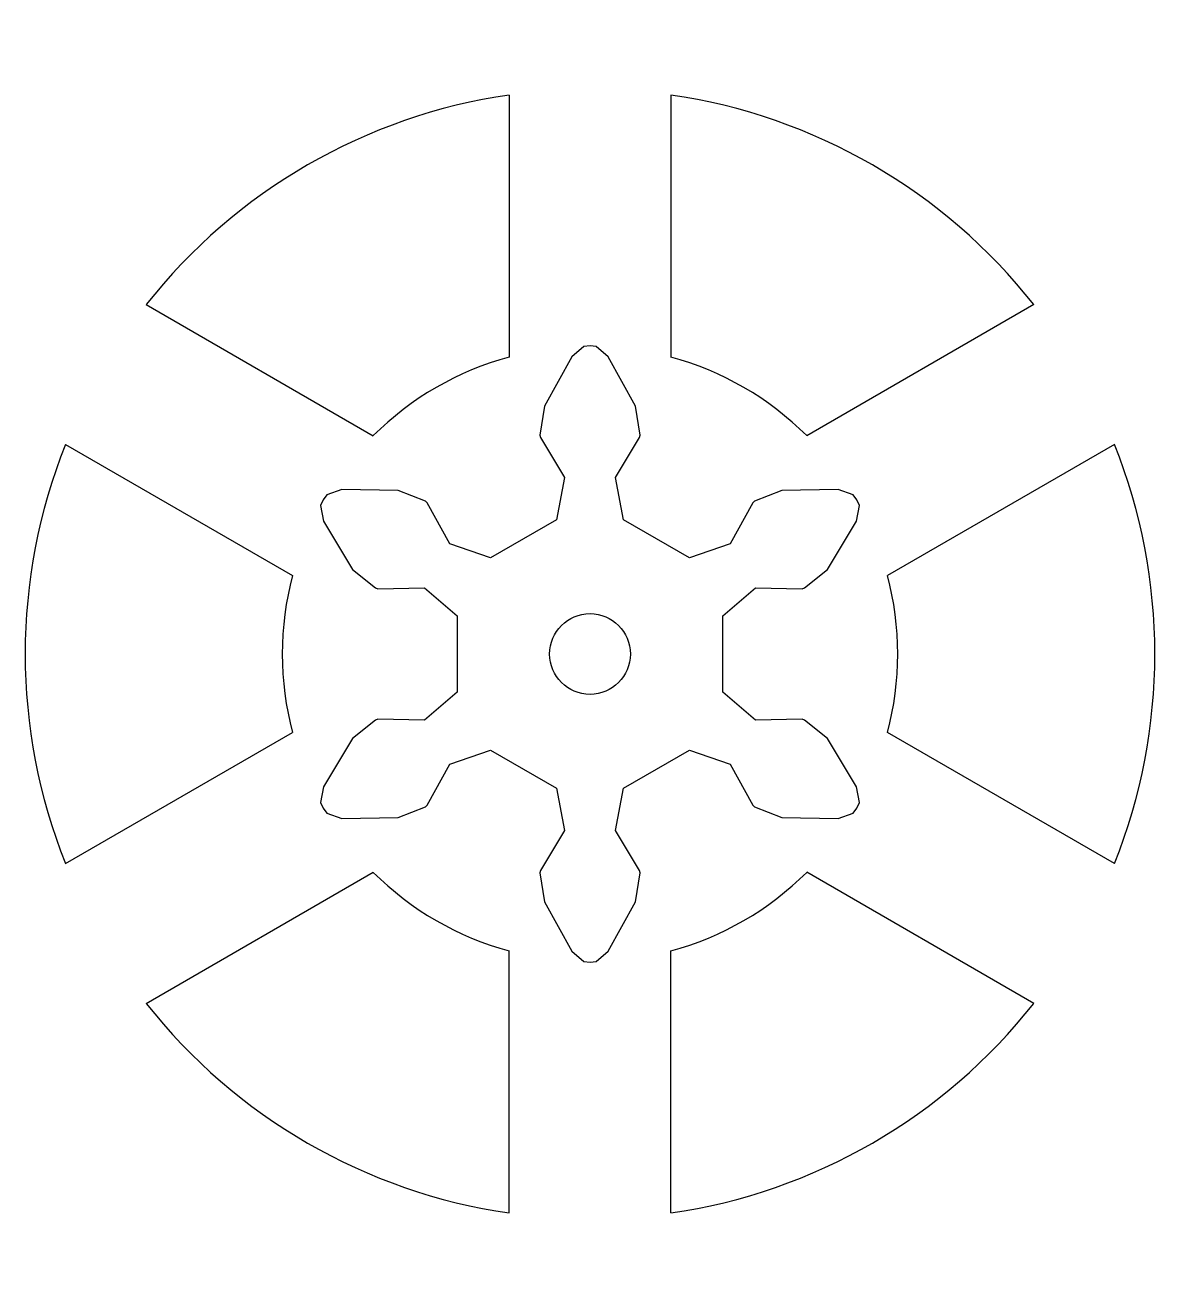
# Model space of a CAD drawing. Header units: inches. Extents: x -25 to 25, y -127 to 16.
# Drawn here: x -14 to 14, y -15.59 to 15.59 of the extents above; entities that cross this region are included whole.
import ezdxf

# ---------------------------------------------------------------- set-up
doc = ezdxf.new("R2010")
doc.units = ezdxf.units.IN
doc.header["$MEASUREMENT"] = 0
doc.layers.add('pulley', color=1, linetype='Continuous')

# ---------------------------------------------------------------- blocks, each defined once
blk = doc.blocks.new('*U5')
at = {"layer": 'pulley'}
for p, q in [((-1.813, 3.356), (3.813, 0.108)), ((-3.813, -0.108), (1.813, -3.356))]:
    blk.add_line(p, q, dxfattribs=at)
blk = doc.blocks.new('*U6')
at = {"layer": 'pulley', "color": 0, "linetype": 'ByBlock', "lineweight": -2, "transparency": 16777216}
for p, rotation in [((0, 10.608), 300.0000000000001), ((9.187, 5.304), 240), ((-9.187, -5.304), 59.99999999999999), ((9.187, -5.304), 180), ((0, -10.608), 120)]:
    blk.add_blockref('*U5', p, dxfattribs=dict(at, rotation=rotation))
blk.add_blockref('*U5', (-9.187, 5.304), dxfattribs=at)

msp = doc.modelspace()

# ---------------------------------------------------------------- linework, layer by layer
at = {"layer": 'pulley', "elevation": 2.5}
msp.add_lwpolyline([(-6.68228, -3.67747), (-6.61595, -3.81972), (-6.52592, -3.94829), (-6.15199, -4.07618), (-4.75739, -4.04896), (-4.07874, -3.78684), (-4.03342, -3.74728), (-3.47393, -2.733), (-2.46712, -2.38002), (-0.8276, -3.3266), (-0.62988, -4.37501), (-1.22853, -5.36669), (-1.24013, -5.42571), (-1.1278, -6.1445), (-0.45408, -7.36587), (-0.15636, -7.62576), (0, -7.63944), (0.15636, -7.62576), (0.45408, -7.36587), (1.1278, -6.1445), (1.24013, -5.42571), (1.22853, -5.36669), (0.62988, -4.37501), (0.8276, -3.3266), (2.46712, -2.38002), (3.47393, -2.733), (4.03342, -3.74728), (4.07874, -3.78684), (4.75739, -4.04896), (6.15199, -4.07618), (6.52592, -3.94829), (6.61595, -3.81972), (6.68228, -3.67747), (6.60607, -3.28969), (5.8852, -2.09555), (5.31887, -1.63888), (5.26195, -1.61941), (4.10381, -1.64202), (3.29472, -0.94658), (3.29472, 0.94658), (4.10381, 1.64202), (5.26195, 1.61941), (5.31887, 1.63888), (5.8852, 2.09555), (6.60607, 3.28969), (6.68228, 3.67747), (6.61595, 3.81972), (6.52592, 3.94829), (6.15199, 4.07618), (4.75739, 4.04896), (4.07874, 3.78684), (4.03342, 3.74728), (3.47393, 2.733), (2.46712, 2.38002), (0.8276, 3.3266), (0.62988, 4.37501), (1.22853, 5.36669), (1.24013, 5.42571), (1.1278, 6.1445), (0.45408, 7.36587), (0.15636, 7.62576), (0, 7.63944), (-0.15636, 7.62576), (-0.45408, 7.36587), (-1.1278, 6.1445), (-1.24013, 5.42571), (-1.22853, 5.36669), (-0.62988, 4.37501), (-0.8276, 3.3266), (-2.46712, 2.38002), (-3.47393, 2.733), (-4.03342, 3.74728), (-4.07874, 3.78684), (-4.75739, 4.04896), (-6.15199, 4.07618), (-6.52592, 3.94829), (-6.61595, 3.81972), (-6.68228, 3.67747), (-6.60607, 3.28969), (-5.8852, 2.09555), (-5.31887, 1.63888), (-5.26195, 1.61941), (-4.10381, 1.64202), (-3.29472, 0.94658), (-3.29472, -0.94658), (-4.10381, -1.64202), (-5.26195, -1.61941), (-5.31887, -1.63888), (-5.8852, -2.09555), (-6.60607, -3.28969), (-6.68228, -3.67747)], close=True, dxfattribs=at)
at = {"layer": 'pulley'}
msp.add_circle((0, 0), 1, dxfattribs=at)
for radius, start, end in [(14, 98.213211, 141.786789), (14, 38.213211, 81.786789), (7.62736, 105.201468, 134.798532), (7.62736, 45.201468, 74.798532), (14, 158.213211, 201.786789), (14, 338.213211, 21.786789), (7.62736, 165.201468, 194.798532), (7.62736, 345.201468, 14.798532), (7.62736, 225.201468, 254.798532), (7.62736, 285.201468, 314.798532), (14, 218.213211, 261.786789), (14, 278.213211, 321.786789)]:
    msp.add_arc((0, 0), radius, start, end, dxfattribs=at)

# ---------------------------------------------------------------- block references
msp.add_blockref('*U6', (0, 0), dxfattribs=at)

doc.saveas('drawing.dxf')
